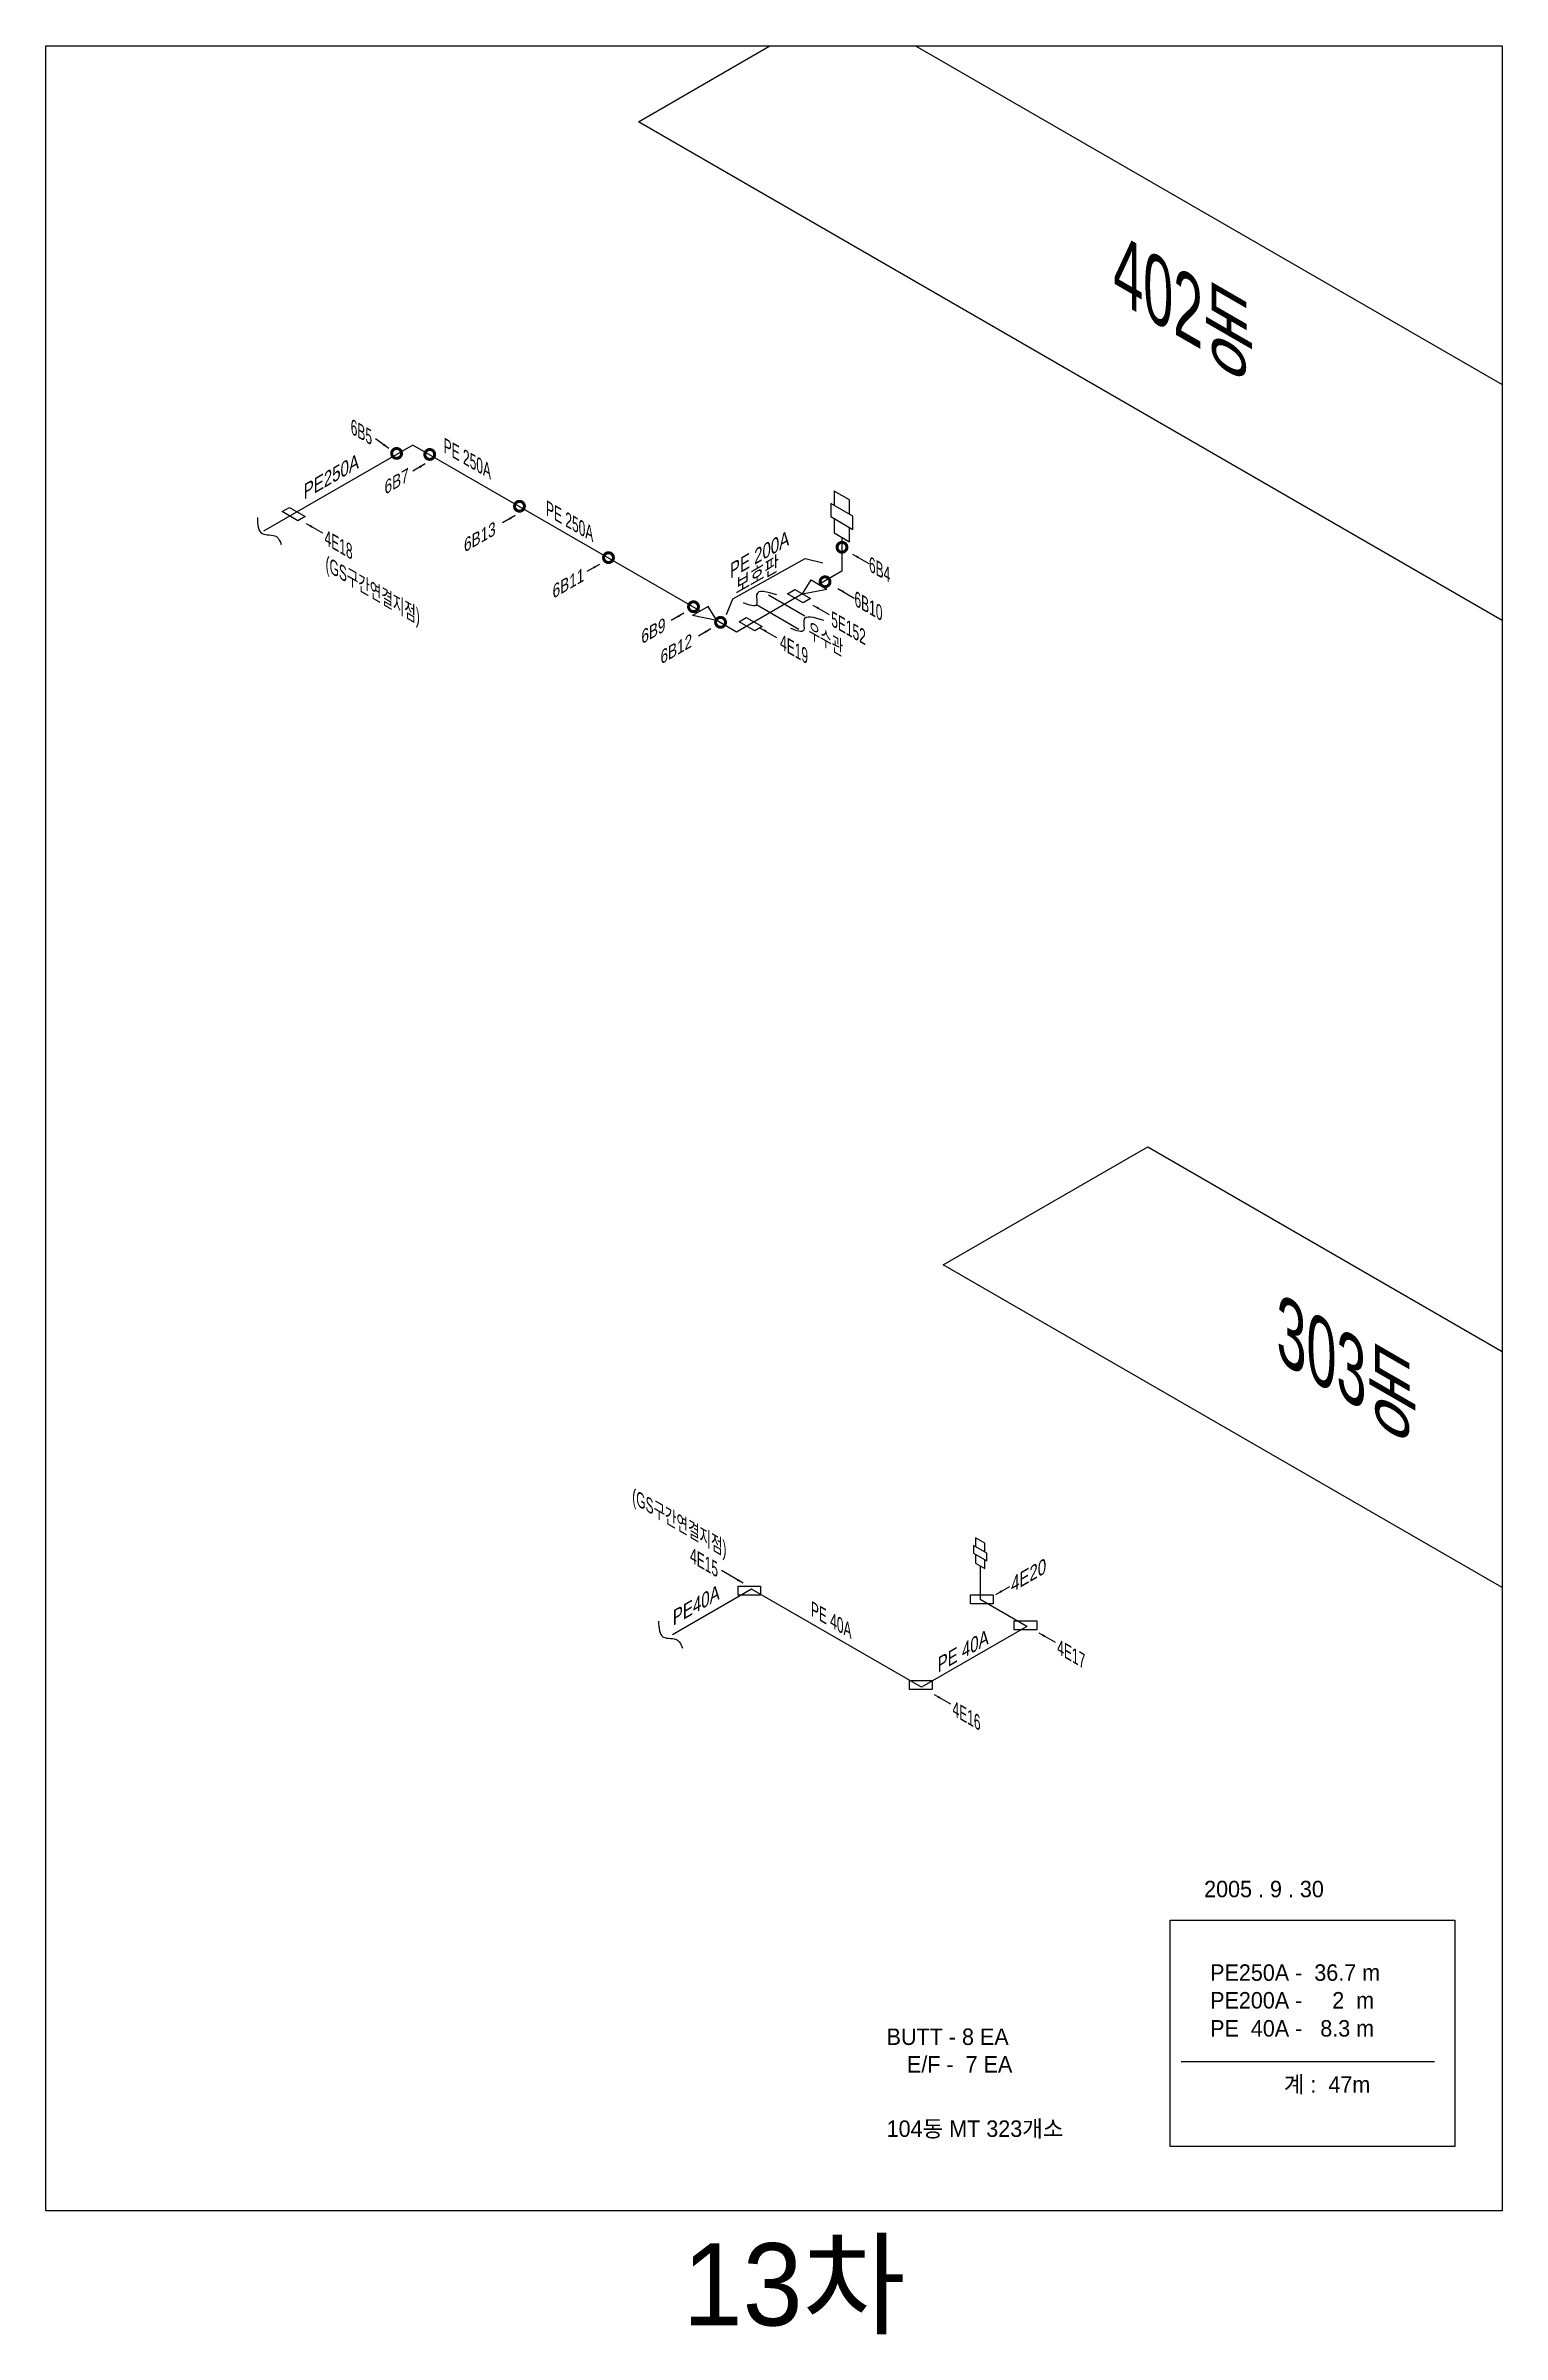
# Model space of a CAD drawing. Extents: x 207357 to 2790028, y 575219 to 1181204.
# Drawn here: x 2389977 to 2521872, y 624871 to 832124 of the extents above; entities that cross this region are included whole.
import ezdxf

# ---------------------------------------------------------------- set-up
doc = ezdxf.new("R2010")
doc.units = 0
doc.header["$LTSCALE"] = 100
doc.layers.get('0').update_dxf_attribs({"linetype": 'CONTINUOUS'})
for name, color, linetype in [('2차ABF', 4, 'CONTINUOUS'), ('ABF', 4, 'CONTINUOUS'), ('EF', 6, 'CONTINUOUS'), ('GAS', 1, 'CONTINUOUS'), ('GTEXT', 2, 'CONTINUOUS'), ('지시선', 50, 'CONTINUOUS')]:
    doc.layers.add(name, color=color, linetype=linetype)
doc.styles.get("Standard").update_dxf_attribs({"font": 'Dotum.ttf'})
doc.dimstyles.get("Standard").update_dxf_attribs({"dimtxt": 0.18, "dimasz": 0.18, "dimexe": 0.18, "dimexo": 0.0625, "dimgap": 0.09, "dimtad": 0, "dimtih": 1, "dimtoh": 1, "dimdec": 4, "dimzin": 0, "dimdsep": 46, "dimtxsty": 'Standard', "dimcen": 0.09, "dimadec": 0, "dimazin": 0, "dimtfac": 1, "dimtdec": 4, "dimtofl": 0, "dimtmove": 0, "dimatfit": 3, "dimfxl": 0, "dimtolj": 1, "dimtzin": 0, "dimarcsym": 0})

msp = doc.modelspace()

# ---------------------------------------------------------------- texts
at = {"layer": '2차ABF', "oblique": 30}
for s, p in [('6B7', (2420662, 791444)), ('6B13', (2427857, 786210)), ('6B11', (2435881, 782025)), ('6B9', (2443920, 777900)), ('6B12', (2445650, 776068))]:
    msp.add_text(s, height=1079.9, rotation=30, dxfattribs=at).set_placement(p)
at = {"layer": 'ABF', "oblique": 330, "width": 0.8}
for s, p in [('6B5', (2417595, 797025)), ('6B4', (2464527, 784571)), ('6B10', (2463215, 781441))]:
    msp.add_text(s, height=1196.2, rotation=330, dxfattribs=at).set_placement(p)
at = {"layer": 'EF', "oblique": 330, "width": 0.8}
for s, p in [('4E18', (2415230, 786995)), ('5E152', (2461107, 779608)), ('4E19', (2456478, 777537)), ('4E15', (2448325, 694826)), ('4E17', (2481583, 686524)), ('4E16', (2472095, 680941))]:
    msp.add_text(s, height=1196.2, rotation=330, dxfattribs=at).set_placement(p)
at = {"layer": 'EF', "oblique": 30}
msp.add_text('4E20', height=1199.9, rotation=30, dxfattribs=at).set_placement((2477395, 692010))
at = {"layer": 'GTEXT', "oblique": 330, "width": 0.8}
for s, height, p in [('402동', 5382.9, (2486648, 809221)), ('PE 250A', 1196.2, (2426014, 795303)), ('PE 250A', 1196.2, (2435282, 789625)), ('(GS구간연결지점)', 1196.2, (2415317, 784609)), ('우수관', 1196.2, (2459066, 778602)), ('303동', 5382.9, (2501433, 713103)), ('(GS구간연결지점)', 1196.2, (2443089, 700158)), ('PE 40A', 1196.2, (2459268, 689948))]:
    msp.add_text(s, height=height, rotation=330, dxfattribs=at).set_placement(p)
at = {"layer": 'GTEXT', "oblique": 30}
for s, p in [('PE250A', (2413346, 791014)), ('PE 200A', (2451935, 783827)), ('보호판', (2452449, 782419)), ('PE40A', (2446770, 689024)), ('PE 40A', (2470751, 684754))]:
    msp.add_text(s, height=1199.9, rotation=30, dxfattribs=at).set_placement(p)
at = {"layer": '지시선'}
for s, height, p in [('2005 . 9 . 30', 1490.66, (2494876, 664446)), ('PE250A -  36.7 m', 1490.66, (2495421, 656879)), ('PE200A -     2  m', 1490.66, (2495421, 654371)), ('PE  40A -   8.3 m', 1490.66, (2495421, 651830)), ('BUTT - 8 EA', 1490.66, (2466125, 651069)), ('E/F -  7 EA', 1490.66, (2467970, 648574)), ('계 :  47m', 1490.7, (2502091, 646743)), ('104동 MT 323개소', 1490.66, (2466125, 642743)), ('13차', 7453.3, (2447666, 625664))]:
    msp.add_text(s, height=height, dxfattribs=at).set_placement(p)

# ---------------------------------------------------------------- blocks, each defined once
blk = doc.blocks.new('E')
at = {"layer": 'EF'}
for p, q in [((266, 588), (-1165, -238)), ((-508, -618), (924, 208)), ((924, 208), (266, 588)), ((-1165, -238), (-508, -618))]:
    blk.add_line(p, q, dxfattribs=at)

# ---------------------------------------------------------------- linework, layer by layer
for p, q in [((2443639, 825250), (2455546, 832124)), ((2468746, 832124), (2521872, 801452)), ((2521872, 780082), (2443639, 825250)), ((2471258, 721722), (2489766, 732407)), ((2489766, 732407), (2521872, 713871)), ((2521872, 692500), (2471258, 721722))]:
    msp.add_line(p, q)
at = {"layer": 'ABF', "const_width": 271}
for points in [[(2421301, 795206, -1), (2422193, 795206, -1)], [(2424302, 795113, -1), (2425194, 795113, -1)], [(2432428, 790421, -1), (2433320, 790421, -1)], [(2440492, 785766, -1), (2441383, 785766, -1)], [(2461634, 786706, -1), (2462525, 786706, -1)], [(2460103, 783583, -1), (2460994, 783583, -1)], [(2448187, 781323, -1), (2449079, 781323, -1)], [(2450638, 779908, -1), (2451530, 779908, -1)]]:
    msp.add_lwpolyline(points, format="xyb", close=True, dxfattribs=at)
at = {"layer": 'EF'}
for points in [[(2452670, 692619), (2454712, 692619), (2454712, 691809), (2452670, 691809)], [(2473733, 691820), (2475774, 691820), (2475774, 691010), (2473733, 691010)], [(2477671, 689482), (2479712, 689482), (2479712, 688672), (2477671, 688672)], [(2468196, 684064), (2470237, 684064), (2470237, 683253), (2468196, 683253)]]:
    msp.add_lwpolyline(points, close=True, dxfattribs=at)
at = {"layer": 'GAS'}
for p, q in [((2423206, 795967), (2409692, 788165)), ((2449254, 780928), (2423206, 795967)), ((2462062, 787605), (2462062, 784531)), ((2462062, 784531), (2459989, 783334)), ((2458508, 782479), (2452538, 779032)), ((2452538, 779032), (2450734, 780073)), ((2474602, 694471), (2474602, 691397)), ((2453895, 692354), (2446744, 688226)), ((2469289, 683467), (2453895, 692354)), ((2478814, 688966), (2474602, 691397)), ((2478814, 688966), (2469289, 683467))]:
    msp.add_line(p, q, dxfattribs=at)
at = {"layer": 'GTEXT'}
for p, q in [((2461364, 791800), (2461364, 790501)), ((2462759, 790994), (2461364, 791800)), ((2461060, 790677), (2461060, 789482)), ((2463067, 789518), (2461060, 790677)), ((2462759, 789696), (2462759, 790994)), ((2461060, 789482), (2463067, 788323)), ((2461364, 789306), (2461364, 788007)), ((2461364, 788007), (2462759, 787202)), ((2462759, 787202), (2462759, 788501)), ((2463067, 788323), (2463067, 789518)), ((2452200, 782027), (2458733, 785698)), ((2458733, 785698), (2460339, 785306)), ((2458508, 782479), (2459279, 783744)), ((2459279, 783744), (2460698, 782925)), ((2451612, 780617), (2452200, 782027)), ((2454348, 781517), (2458188, 779301)), ((2455429, 782397), (2458703, 780507)), ((2458508, 782479), (2460698, 782925)), ((2449963, 781337), (2448545, 780518)), ((2450734, 780073), (2448545, 780518)), ((2450734, 780073), (2449963, 781337)), ((2474183, 696988), (2474183, 696209)), ((2475020, 696505), (2474183, 696988)), ((2475020, 695726), (2475020, 696505)), ((2474000, 696315), (2474000, 695598)), ((2475205, 695619), (2474000, 696315)), ((2474000, 695598), (2475205, 694902)), ((2474183, 695492), (2474183, 694713)), ((2474183, 694713), (2475020, 694230)), ((2475020, 694230), (2475020, 695009)), ((2475205, 694902), (2475205, 695619)), ((2492809, 649561), (2515749, 649561))]:
    msp.add_line(p, q, dxfattribs=at)
for points in [[(2521872, 832124), (2521872, 636051), (2389977, 636051), (2389977, 832124)], [(2491809, 662384), (2517590, 662384), (2517590, 641879), (2491809, 641879)]]:
    msp.add_lwpolyline(points, close=True, dxfattribs=at)
for points in [[(2409138, 789398), (2409571, 787956), (2410870, 787667), (2411303, 786946)], [(2456177, 782397), (2454348, 782397), (2454348, 781517), (2453170, 781669)], [(2460449, 780078), (2458620, 780078), (2458620, 779198), (2457442, 779350)], [(2445467, 689456), (2445900, 688014), (2447199, 687726), (2447632, 687005)]]:
    msp.add_spline(points, degree=3, dxfattribs=at)

# ---------------------------------------------------------------- block references
at = {"layer": 'GAS', "xscale": -1}
for p in [(2412300, 789723), (2458072, 782294), (2453681, 779759)]:
    msp.add_blockref('E', p, dxfattribs=at)

msp.set_redraw_order([(e.dxf.handle, doc.entitydb.next_handle()) for e in msp.query("TEXT MTEXT ATTDEF DIMENSION ARC_DIMENSION")])  # texts and dimensions are drawn at this point

# ---------------------------------------------------------------- leaders
at = {"layer": 'GAS', "color": 2}
for points in [[(2421044, 795662), (2419829, 796540)], [(2424348, 794263), (2423205, 793603)], [(2413560, 788860), (2415032, 788010)], [(2432474, 789571), (2431331, 788911)], [(2463026, 786092), (2464498, 785242)], [(2440115, 785160), (2438972, 784500)], [(2459437, 781473), (2460909, 780623)], [(2461715, 782962), (2463187, 782112)], [(2447766, 780742), (2446623, 780082)], [(2450217, 779327), (2449074, 778667)], [(2454686, 779395), (2456159, 778545)], [(2453143, 692893), (2451178, 694027)], [(2476021, 691869), (2477268, 692589)], [(2479913, 688389), (2481385, 687539)], [(2470425, 682806), (2471897, 681956)]]:
    msp.add_leader(points, dimstyle='Standard', override={"dimtxt": 2.5, "dimasz": 600, "dimexe": 1.25, "dimexo": 0.625, "dimgap": 0.625, "dimtad": 1, "dimtih": 0, "dimtoh": 0, "dimzin": 8, "dimcen": 2.5, "dimclrd": 2, "dimclre": 2, "dimtofl": 1}, dxfattribs=at)

doc.saveas('drawing.dxf')
